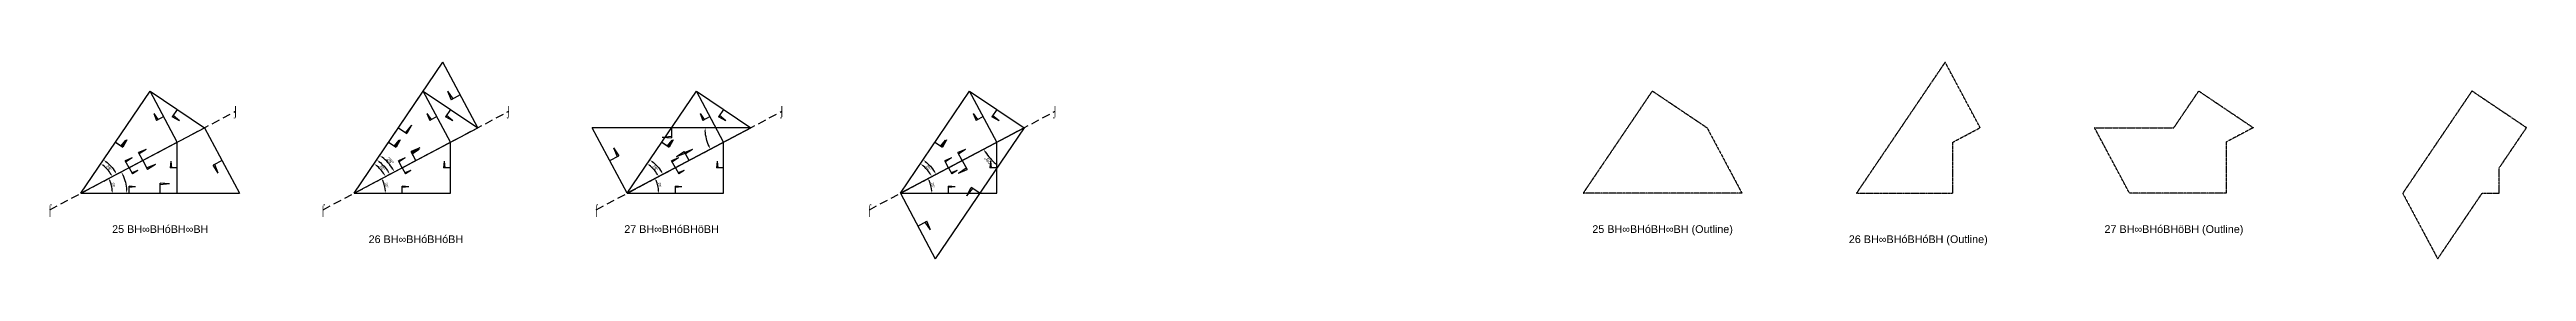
# Model space of a CAD drawing. Header units: millimetres. Extents: x 109495 to 889476, y -4752178 to 24518.
# Drawn here: x 168510 to 553627, y -418402 to -387711 of the extents above; entities that cross this region are included whole.
import ezdxf
from ezdxf.enums import TextEntityAlignment as Align

# ---------------------------------------------------------------- set-up
doc = ezdxf.new("R2010")
doc.units = ezdxf.units.MM
doc.header["$PDMODE"] = 35
doc.linetypes.add('DASHED', pattern=[19.05, 12.7, -6.35])
for name, color, linetype in [('BASE', 170, 'Continuous'), ('HYPOTENUSE', 20, 'Continuous'), ('PERPENDICULAR', 90, 'Continuous')]:
    doc.layers.add(name, color=color, linetype=linetype)
doc.styles.add('Arial', font='arial_0.ttf')
doc.dimstyles.new('ISO-25', dxfattribs={"dimtxt": 250, "dimasz": 100, "dimexe": 1.25, "dimexo": 0.625, "dimgap": 100, "dimtad": 1, "dimdec": 0, "dimtxsty": 'Arial', "dimcen": 2.5, "dimadec": 0, "dimazin": 0, "dimtfac": 1, "dimtdec": 0, "dimtmove": 0, "dimatfit": 3, "dimfxl": 1, "dimarcsym": 0})

# ---------------------------------------------------------------- blocks, each defined once
blk = doc.blocks.new('*D9')
at = {"color": 0, "lineweight": -2, "ltscale": 100, "transparency": 16777216}
blk.add_arc((0, 0), 4906, 4.08845, 23.91155, dxfattribs=at)
at = {"color": 0, "ltscale": 100, "transparency": 16777216}
for points in [[(4432, 1963), (4537, 2014), (4332, 2303)], [(4952, 352), (4835, 348), (4906, 0)]]:
    blk.add_solid(points, dxfattribs=at)
at = {"layer": 'Defpoints', "color": 0, "ltscale": 100, "transparency": 16777216}
for p in [(15000, 7976), (0, 0), (0, 0), (4841, 796), (15000, 0)]:
    blk.add_point(p, dxfattribs=at)
at = {"color": 0, "ltscale": 100, "transparency": 16777216, "insert": (5055, 1260), "char_height": 400, "attachment_point": 5, "rotation": 284, "style": 'Arial'}
blk.add_mtext('28°', dxfattribs=at)
blk = doc.blocks.new('SanjoyNathGeometrifyingTrigonometryFundamentalLockedSet')
at = {"color": 242, "linetype": 'DASHED', "ltscale": 100, "true_color": 0xcd2027}
for p, q in [((7500, 3987.8), (8016.4, 3016.6)), ((8852.4, 3574.3), (7922.5, 3193.2)), ((8852.4, 3574.3), (8016.4, 3016.6))]:
    blk.add_line(p, q, dxfattribs=at)
at = {"color": 114, "linetype": 'DASHED', "ltscale": 100, "true_color": 0x139b48}
for p, q in [((14000, 4987.8), (13900, 3987.8)), ((15000, 3987.8), (13900, 3987.8)), ((14000, 4987.8), (14100, 3987.8))]:
    blk.add_line(p, q, dxfattribs=at)
at = {"color": 159, "linetype": 'DASHED', "ltscale": 100, "true_color": 0x22346e}
for p, q in [((7500, 0), (7500, 1100)), ((8500, 1000), (7500, 1100)), ((8500, 1000), (7500, 900))]:
    blk.add_line(p, q, dxfattribs=at)
at = {"layer": 'BASE'}
blk.add_line((0, 0), (15000, 0), dxfattribs=at)
at = {"layer": 'HYPOTENUSE'}
blk.add_line((0, 0), (15000, 7975.6), dxfattribs=at)
at = {"layer": 'PERPENDICULAR'}
blk.add_line((15000, 0), (15000, 7975.6), dxfattribs=at)
at = {"color": 4, "ltscale": 100}
dim = blk.add_angular_dim_2l(base=(4841, 795.6), line1=((0, 0), (15000, 0)), line2=((0, 0), (15000, 7975.6)), dimstyle='ISO-25', override={"dimtxt": 400, "dimasz": 350, "dimgap": 100}, dxfattribs=at)
dim.commit()
dim.dimension.update_dxf_attribs({"geometry": '*D9', "text_midpoint": (5055.4, 1260.5)})

msp = doc.modelspace()

# ---------------------------------------------------------------- linework, layer by layer
at = {"linetype": 'DASHED', "ltscale": 100}
for p, q in [((168569, -410729), (197430, -395384)), ((211040, -410729), (239901, -395384)), ((253512, -410729), (282373, -395384)), ((295983, -410729), (324844, -395384))]:
    msp.add_line(p, q, dxfattribs=at)
at = {"linetype": 'DASHED'}
for points in [[(449443, -408172), (464443, -408172), (464443, -400196), (468684, -397941), (463244, -387711)], [(431652, -408172), (406972, -408172), (417731, -392220), (426212, -397941)], [(506914, -400196), (506914, -408172), (491914, -408172), (486475, -397941), (498815, -397941), (502674, -392220), (511155, -397941)], [(546726, -408172), (549386, -408172), (549386, -404228), (553627, -397941), (545145, -392220), (534386, -408172), (539825, -418402)]]:
    msp.add_lwpolyline(points, close=True, dxfattribs=at)

# ---------------------------------------------------------------- block references
at = {"linetype": 'DASHED', "ltscale": 100}
for p, xscale, yscale, zscale, rotation in [((215850, -408172), 1.452764501644342, 1.452764501644342, 1.452764501644342, 28.00000000000001), ((277563, -397941), -1.452764501644345, 1.452764501644345, 1.452764501644345, 27.99999999999998), ((173379, -408172), 1.132570050689039, 1.132570050689039, 1.132570050689039, 27.99999999999999), ((173379, -408172), -1.282714919717771, 1.282714919717771, 1.282714919717771, 236), ((215850, -408172), 1.132570050689039, 1.132570050689039, 1.132570050689039, 27.99999999999999), ((215850, -408172), -1.282714919717771, 1.282714919717771, 1.282714919717771, 236), ((258322, -408172), 1.132570050689039, 1.132570050689039, 1.132570050689039, 27.99999999999999), ((258322, -408172), -1.282714919717771, 1.282714919717771, 1.282714919717771, 236), ((300793, -408172), 1.132570050689039, 1.132570050689039, 1.132570050689039, 27.99999999999999), ((300793, -408172), -1.282714919717771, 1.282714919717771, 1.282714919717771, 236), ((173379, -408172), -1.452764501644342, 1.452764501644342, 1.452764501644342, 208), ((320034, -397941), 1.452764501644345, 1.452764501644345, 1.452764501644345, 208.0000000000001)]:
    msp.add_blockref('SanjoyNathGeometrifyingTrigonometryFundamentalLockedSet', p, dxfattribs=dict(at, xscale=xscale, yscale=yscale, zscale=zscale, rotation=rotation))
at = {"linetype": 'DASHED'}
for p in [(173379, -408172), (215850, -408172), (258322, -408172), (300793, -408172)]:
    msp.add_blockref('SanjoyNathGeometrifyingTrigonometryFundamentalLockedSet', p, dxfattribs=at)

# ---------------------------------------------------------------- texts
at = {"linetype": 'DASHED', "ltscale": 100, "style": 'Arial'}
for s, p in [('⌡', (197430, -395384)), ('⌡', (239901, -395384)), ('⌡', (282373, -395384)), ('⌡', (324844, -395384)), ('⌠', (168569, -410729)), ('⌠', (211040, -410729)), ('⌠', (253512, -410729)), ('⌠', (295983, -410729)), ('25 BH∞BHóBH∞BH', (185719, -413755)), ('26 BH∞BHóBHóBH', (225471, -415333)), ('27 BH∞BHóBHöBH', (265222, -413755)), ('25 BH∞BHóBH∞BH (Outline)', (419312, -413755)), ('26 BH∞BHóBHóBH (Outline)', (459063, -415333)), ('27 BH∞BHóBHöBH (Outline)', (498815, -413755))]:
    msp.add_text(s, height=1200, dxfattribs=at).set_placement(p, align=Align.MIDDLE_CENTER)

doc.saveas('drawing.dxf')
